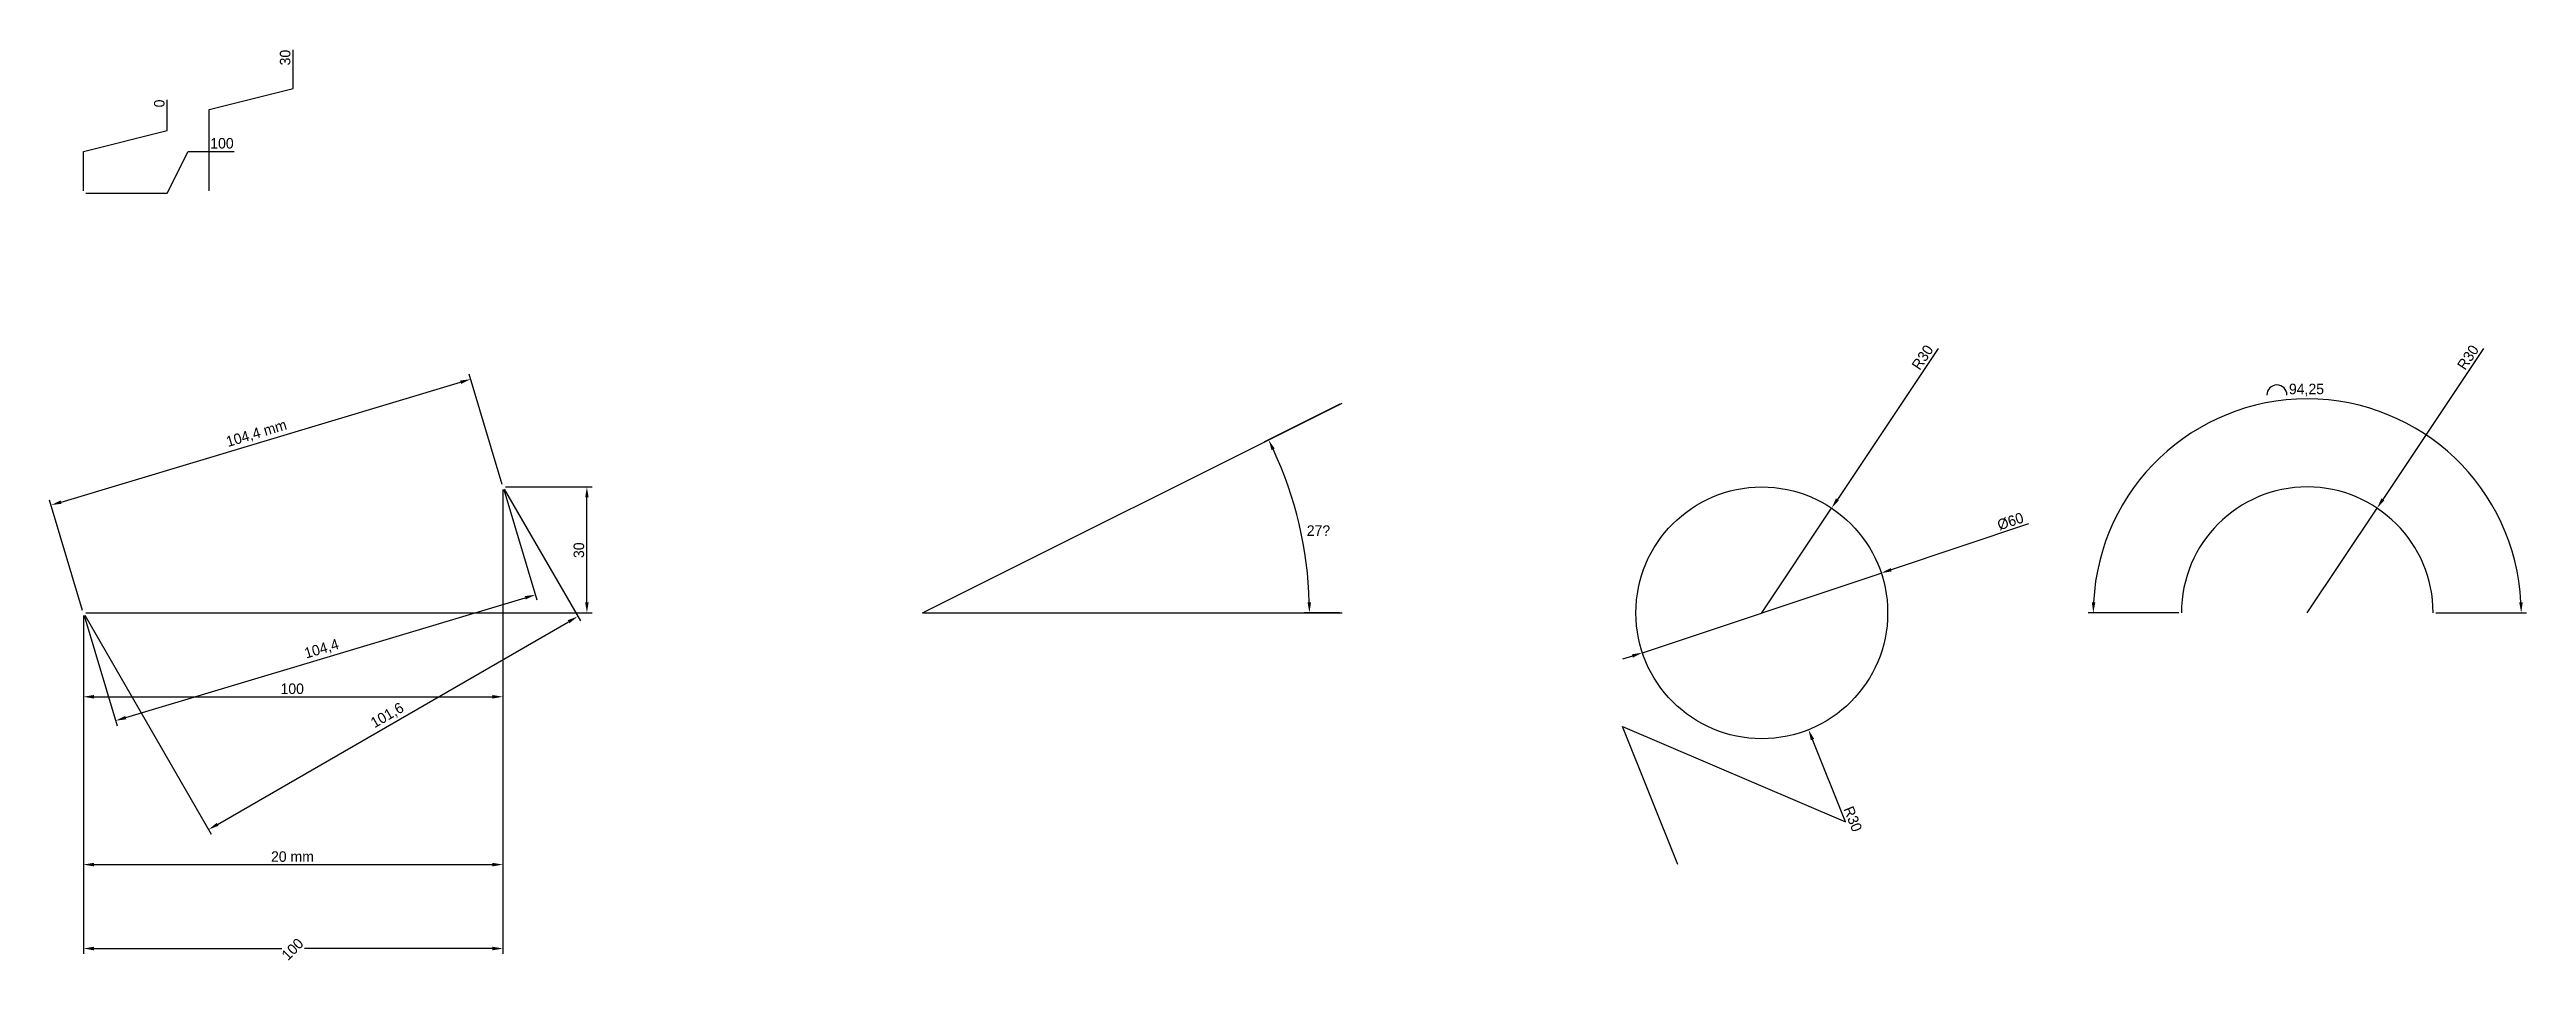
# Model space of a CAD drawing. Extents: x -8 to 582, y -84 to 134.
import ezdxf

# ---------------------------------------------------------------- set-up
doc = ezdxf.new("R2010")
doc.units = 0
doc.layers.get('0').update_dxf_attribs({"linetype": 'CONTINUOUS'})
doc.layers.get('DEFPOINTS').update_dxf_attribs({"linetype": 'CONTINUOUS'})
doc.dimstyles.get("Standard").update_dxf_attribs({"dimtxt": 0.18, "dimasz": 0.18, "dimexe": 0.18, "dimexo": 0.0625, "dimgap": 0.09, "dimtad": 0, "dimtih": 1, "dimtoh": 1, "dimzin": 0, "dimcen": 0.09, "dimazin": 3, "dimtfac": 1, "dimtofl": 0, "dimtmove": 0, "dimatfit": 3})

# ---------------------------------------------------------------- blocks, each defined once
blk = doc.blocks.new('*U19')
at = {"color": 0}
blk.add_text('100', height=2.5, dxfattribs=at).set_placement((46.98, -19.33))
blk = doc.blocks.new('*D1')
at = {"color": 0}
for p, q in [((100, 29.38), (100, -21.25)), ((0, -0.62), (0, -21.25)), ((2.5, -20), (97.5, -20))]:
    blk.add_line(p, q, dxfattribs=at)
for points in [[(2.5, -19.58), (2.5, -20.42), (0, -20)], [(97.5, -19.58), (97.5, -20.42), (100, -20)]]:
    blk.add_solid(points, dxfattribs=at)
at = {"layer": 'DEFPOINTS', "color": 0}
for p in [(100, 30), (0, 0), (100, -20)]:
    blk.add_point(p, dxfattribs=at)
blk.add_blockref('*U19', (0, 0))
blk = doc.blocks.new('*U20')
at = {"color": 0}
blk.add_text('30', height=2.5, rotation=90, dxfattribs=at).set_placement((119.33, 13.07))
blk = doc.blocks.new('*D2')
at = {"color": 0}
for p, q in [((100.62, 30), (121.25, 30)), ((120, 2.5), (120, 27.5)), ((0.62, 0), (121.25, 0))]:
    blk.add_line(p, q, dxfattribs=at)
for points in [[(119.58, 27.5), (120.42, 27.5), (120, 30)], [(119.58, 2.5), (120.42, 2.5), (120, 0)]]:
    blk.add_solid(points, dxfattribs=at)
at = {"layer": 'DEFPOINTS', "color": 0}
for p in [(100, 30), (120, 30), (0, 0)]:
    blk.add_point(p, dxfattribs=at)
blk.add_blockref('*U20', (0, 0))
blk = doc.blocks.new('*U21')
at = {"color": 0}
blk.add_text('101,6', height=2.5, rotation=30, dxfattribs=at).set_placement((69.38, -27.52))
blk = doc.blocks.new('*D3')
at = {"color": 0}
for p, q in [((100.31, 29.46), (118.44, -1.93)), ((0.31, -0.54), (30.45, -52.73)), ((31.99, -50.4), (115.65, -2.1))]:
    blk.add_line(p, q, dxfattribs=at)
for points in [[(115.44, -1.74), (115.85, -2.46), (117.81, -0.85)], [(31.78, -50.04), (32.19, -50.76), (29.82, -51.65)]]:
    blk.add_solid(points, dxfattribs=at)
at = {"layer": 'DEFPOINTS', "color": 0}
for p in [(100, 30), (0, 0), (117.81, -0.85)]:
    blk.add_point(p, dxfattribs=at)
blk.add_blockref('*U21', (0, 0))
blk = doc.blocks.new('*U22')
at = {"color": 0}
blk.add_text('20 mm', height=2.5, dxfattribs=at).set_placement((44.72, -59.33))
blk = doc.blocks.new('*D4')
at = {"color": 0}
for p, q in [((100, 29.38), (100, -61.25)), ((0, -0.62), (0, -61.25)), ((2.5, -60), (97.5, -60))]:
    blk.add_line(p, q, dxfattribs=at)
for points in [[(2.5, -59.58), (2.5, -60.42), (0, -60)], [(97.5, -59.58), (97.5, -60.42), (100, -60)]]:
    blk.add_solid(points, dxfattribs=at)
at = {"layer": 'DEFPOINTS', "color": 0}
for p in [(100, 30), (0, 0), (100, -60)]:
    blk.add_point(p, dxfattribs=at)
blk.add_blockref('*U22', (0, 0))
blk = doc.blocks.new('*U23')
at = {"color": 0}
blk.add_text('100', height=2.5, rotation=45, dxfattribs=at).set_placement((48.74, -83.01))
blk = doc.blocks.new('*D5')
at = {"color": 0}
for p, q in [((100, 29.38), (100, -81.25)), ((0, -0.62), (0, -81.25)), ((2.5, -80), (47.31, -80)), ((97.5, -80), (52.69, -80))]:
    blk.add_line(p, q, dxfattribs=at)
for points in [[(2.5, -79.58), (2.5, -80.42), (0, -80)], [(97.5, -79.58), (97.5, -80.42), (100, -80)]]:
    blk.add_solid(points, dxfattribs=at)
at = {"layer": 'DEFPOINTS', "color": 0}
for p in [(100, 30), (0, 0), (100, -80)]:
    blk.add_point(p, dxfattribs=at)
blk.add_blockref('*U23', (0, 0))
blk = doc.blocks.new('*U24')
at = {"color": 0}
blk.add_text('104,4', height=2.5, rotation=16.69924, dxfattribs=at).set_placement((53.1, -10.9))
blk = doc.blocks.new('*D6')
at = {"color": 0}
for p, q in [((100.18, 29.4), (108.07, 3.11)), ((10.1, -24.97), (105.31, 3.59)), ((0.18, -0.6), (8.07, -26.89))]:
    blk.add_line(p, q, dxfattribs=at)
for points in [[(105.19, 3.99), (105.43, 3.19), (107.71, 4.31)], [(9.98, -24.57), (10.22, -25.37), (7.71, -25.69)]]:
    blk.add_solid(points, dxfattribs=at)
at = {"layer": 'DEFPOINTS', "color": 0}
for p in [(100, 30), (0, 0), (107.71, 4.31)]:
    blk.add_point(p, dxfattribs=at)
blk.add_blockref('*U24', (0, 0))
blk = doc.blocks.new('*U25')
at = {"color": 0}
blk.add_text('104,4 mm', height=2.5, rotation=16.69924, dxfattribs=at).set_placement((34.46, 39.51))
blk = doc.blocks.new('*D7')
at = {"color": 0}
for p, q in [((-5.31, 26.41), (89.9, 54.97)), ((99.82, 30.6), (91.93, 56.89)), ((-0.18, 0.6), (-8.07, 26.89))]:
    blk.add_line(p, q, dxfattribs=at)
for points in [[(89.78, 55.37), (90.02, 54.57), (92.29, 55.69)], [(-5.43, 26.81), (-5.19, 26.01), (-7.71, 25.69)]]:
    blk.add_solid(points, dxfattribs=at)
at = {"layer": 'DEFPOINTS', "color": 0}
for p in [(92.29, 55.69), (100, 30), (0, 0)]:
    blk.add_point(p, dxfattribs=at)
blk.add_blockref('*U25', (0, 0))
blk = doc.blocks.new('*D8')
at = {"color": 0}
blk.add_arc((200, 0), 92.2, 1.5537, 25.01135, dxfattribs=at)
for points in [[(283.17, 38.8), (283.92, 39.16), (282.46, 41.23)], [(292.58, 2.51), (291.74, 2.49), (292.2, 0)]]:
    blk.add_solid(points, dxfattribs=at)
at = {"layer": 'DEFPOINTS', "color": 0}
for p in [(300, 50), (291.1, 14.19), (200, 0), (200, 0), (300, 0)]:
    blk.add_point(p, dxfattribs=at)
at = {"color": 0}
blk.add_text('27?', height=2.5, dxfattribs=at).set_placement((291.56, 18.36))
blk = doc.blocks.new('*D9')
at = {"color": 0}
for p, q in [((299.44, 49.72), (281.34, 40.67)), ((299.38, 0), (290.95, 0))]:
    blk.add_line(p, q, dxfattribs=at)
blk.add_arc((200, 0), 92.2, 1.5537, 25.01135, dxfattribs=at)
for points in [[(283.17, 38.8), (283.92, 39.16), (282.46, 41.23)], [(292.58, 2.51), (291.74, 2.49), (292.2, 0)]]:
    blk.add_solid(points, dxfattribs=at)
at = {"layer": 'DEFPOINTS', "color": 0}
for p in [(300, 50), (291.1, 14.19), (200, 0), (300, 0)]:
    blk.add_point(p, dxfattribs=at)
at = {"color": 0}
blk.add_text('27?', height=2.5, dxfattribs=at).set_placement((291.56, 18.36))
blk = doc.blocks.new('*U26')
at = {"color": 0}
blk.add_text('Ø60', height=2.5, rotation=18.43495, dxfattribs=at).set_placement((456.65, 19.65))
blk = doc.blocks.new('*D10')
at = {"color": 0}
for p, q in [((463.58, 21.19), (430.83, 10.28)), ((371.54, -9.49), (428.46, 9.49)), ((369.17, -10.28), (366.8, -11.07))]:
    blk.add_line(p, q, dxfattribs=at)
for points in [[(430.7, 10.67), (430.96, 9.88), (428.46, 9.49)], [(369.04, -9.88), (369.3, -10.67), (371.54, -9.49)]]:
    blk.add_solid(points, dxfattribs=at)
at = {"layer": 'DEFPOINTS', "color": 0}
for p in [(428.46, 9.49), (371.54, -9.49)]:
    blk.add_point(p, dxfattribs=at)
blk.add_blockref('*U26', (0, 0))
blk = doc.blocks.new('*U27')
at = {"color": 0}
blk.add_text('R30', height=2.5, rotation=56.30993, dxfattribs=at).set_placement((437.64, 57.66))
blk = doc.blocks.new('*D11')
at = {"color": 0}
for p, q in [((442, 63), (418.03, 27.04)), ((400, 0), (416.64, 24.96))]:
    blk.add_line(p, q, dxfattribs=at)
blk.add_solid([(417.68, 27.27), (418.37, 26.81), (416.64, 24.96)], dxfattribs=at)
at = {"layer": 'DEFPOINTS', "color": 0}
for p in [(416.64, 24.96), (400, 0)]:
    blk.add_point(p, dxfattribs=at)
blk.add_blockref('*U27', (0, 0))
blk = doc.blocks.new('*U28')
at = {"color": 0}
blk.add_text('R30', height=2.5, rotation=56.30993, dxfattribs=at).set_placement((567.64, 57.66))
blk = doc.blocks.new('*D12')
at = {"color": 0}
for p, q in [((572, 63), (548.03, 27.04)), ((530, 0), (546.64, 24.96))]:
    blk.add_line(p, q, dxfattribs=at)
blk.add_solid([(547.68, 27.27), (548.37, 26.81), (546.64, 24.96)], dxfattribs=at)
at = {"layer": 'DEFPOINTS', "color": 0}
for p in [(546.64, 24.96), (530, 0)]:
    blk.add_point(p, dxfattribs=at)
blk.add_blockref('*U28', (0, 0))
blk = doc.blocks.new('*U29')
at = {"color": 0}
blk.add_text('0', height=2.5, rotation=90, dxfattribs=at).set_placement((19.33, 120.48))
blk = doc.blocks.new('*D13')
at = {"color": 0}
for p, q in [((20, 115), (20, 122.26)), ((0, 110), (20, 115)), ((0, 100.62), (0, 110))]:
    blk.add_line(p, q, dxfattribs=at)
at = {"layer": 'DEFPOINTS', "color": 0}
for p in [(20, 120), (0, 100), (0, 0)]:
    blk.add_point(p, dxfattribs=at)
blk.add_blockref('*U29', (0, 0))
blk = doc.blocks.new('*U30')
at = {"color": 0}
blk.add_text('100', height=2.5, dxfattribs=at).set_placement((30.24, 110.67))
blk = doc.blocks.new('*D14')
at = {"color": 0}
for p, q in [((20, 100), (25, 110)), ((25, 110), (35.9, 110)), ((0.62, 100), (20, 100))]:
    blk.add_line(p, q, dxfattribs=at)
at = {"layer": 'DEFPOINTS', "color": 0}
for p in [(30, 110), (0, 100), (0, 0)]:
    blk.add_point(p, dxfattribs=at)
blk.add_blockref('*U30', (0, 0))
blk = doc.blocks.new('*U31')
at = {"color": 0}
blk.add_text('30', height=2.5, rotation=90, dxfattribs=at).set_placement((49.33, 130.48))
blk = doc.blocks.new('*D15')
at = {"color": 0}
for p, q in [((50, 125), (50, 134.2)), ((30, 120), (50, 125)), ((30, 100.62), (30, 120))]:
    blk.add_line(p, q, dxfattribs=at)
at = {"layer": 'DEFPOINTS', "color": 0}
for p in [(50, 130), (30, 100), (0, 0)]:
    blk.add_point(p, dxfattribs=at)
blk.add_blockref('*U31', (0, 0))
blk = doc.blocks.new('*D32')
for p, q in [((499.38, 0), (477.76, 0)), ((560.62, 0), (582.24, 0))]:
    blk.add_line(p, q)
at = {"linetype": 'CONTINUOUS'}
blk.add_arc((522.77, 51.92), 2.4, 360, 180, dxfattribs=at)
blk.add_arc((530, 0), 50.99, 2.80944, 177.19056)
for points in [[(479.49, 2.49), (478.65, 2.51), (479.01, 0)], [(581.35, 2.51), (580.51, 2.49), (580.99, 0)]]:
    blk.add_solid(points)
blk.add_text('94,25', height=2.5).set_placement((525.63, 52.11))
blk = doc.blocks.new('*D34')
for p, q in [((380, -60), (366.82, -27.06)), ((366.82, -27.06), (419.93, -49.82)), ((419.93, -49.82), (412.07, -30.18))]:
    blk.add_line(p, q)
blk.add_solid([(412.46, -30.02), (411.68, -30.33), (411.14, -27.85)])
blk.add_text('R30', height=2.5, rotation=291.80141).set_placement((419.41, -46.73))

msp = doc.modelspace()

# ---------------------------------------------------------------- linework, layer by layer
for q in [(300, 50), (300, 0)]:
    msp.add_line((200, 0), q)
msp.add_circle((400, 0), 30)
msp.add_arc((530, 0), 30, 0, 180)

# ---------------------------------------------------------------- block references
for name in ['*D32', '*D34']:
    msp.add_blockref(name, (0, 0))

# ---------------------------------------------------------------- dimensions: what is measured, and where the dimension line sits
for feature_location, offset, dtype, picture, middle in [((30, 100), (20, 30), 1, '*D15', (48.098, 132.41)), ((0, 100), (20, 20), 1, '*D13', (18.098567531, 121.440143247)), ((0, 100), (30, 10), 0, '*D14', (33.265, 111.901))]:
    dim = msp.add_ordinate_dim(feature_location=feature_location, offset=offset, dtype=dtype, origin=(0, 0), dimstyle='Standard')
    dim.commit()
    dim.dimension.update_dxf_attribs({"geometry": picture, "text_midpoint": middle})
for center, mpoint, picture, middle in [((400, 0), (416.641, 24.962), '*D11', (440, 60)), ((530, 0), (546.641, 24.962), '*D12', (570, 60))]:
    dim = msp.add_radius_dim(center=center, mpoint=mpoint, dimstyle='Standard')
    dim.commit()
    dim.dimension.update_dxf_attribs({"geometry": picture, "text_midpoint": middle, "dimtype": 132})
dim = msp.add_aligned_dim(p1=(0, 0), p2=(100, 30), distance=26.819, text='<> mm', dimstyle='Standard')
dim.commit()
dim.dimension.update_dxf_attribs({"geometry": '*D7', "text_midpoint": (41.682, 42.726)})
dim = msp.add_angular_dim_2l(base=(291.097, 14.192), line1=((200, 0), (300, 50)), line2=((200, 0), (300, 0)), dimstyle='Standard', override={"dimdec": 0})
dim.commit()
dim.dimension.update_dxf_attribs({"geometry": '*D8', "text_midpoint": (291.559, 21.614)})
dim = msp.add_angular_dim_3p(base=(291.097, 14.192), center=(200, 0), p1=(300, 0), p2=(300, 50), dimstyle='Standard', override={"dimdec": 0})
dim.commit()
dim.dimension.update_dxf_attribs({"geometry": '*D9', "text_midpoint": (291.559, 21.614)})
dim = msp.add_linear_dim(base=(100, -20), p1=(0, 0), p2=(100, 30), dimstyle='Standard')
dim.commit()
dim.dimension.update_dxf_attribs({"geometry": '*D1', "text_midpoint": (50, -18.099)})
for base, angle, picture, middle in [((120, 30), 90, '*D2', (118.098, 15)), ((117.811, -0.849), 30, '*D3', (72.752, -24.408))]:
    dim = msp.add_linear_dim(base=base, p1=(0, 0), p2=(100, 30), angle=angle, dimstyle='Standard')
    dim.commit()
    dim.dimension.update_dxf_attribs({"geometry": picture, "text_midpoint": middle})
dim = msp.add_linear_dim(base=(100, -60), p1=(0, 0), p2=(100, 30), text='20 mm', dimstyle='Standard')
dim.commit()
dim.dimension.update_dxf_attribs({"geometry": '*D4', "text_midpoint": (50, -58.099)})
dim = msp.add_linear_dim(base=(100, -80), p1=(0, 0), p2=(100, 30), dimstyle='Standard')
dim.commit()
dim.dimension.update_dxf_attribs({"geometry": '*D5', "text_midpoint": (50, -80), "text_rotation": 45})
dim = msp.add_aligned_dim(p1=(0, 0), p2=(100, 30), distance=-26.819, dimstyle='Standard')
dim.commit()
dim.dimension.update_dxf_attribs({"geometry": '*D6', "text_midpoint": (57.095, -8.65)})
dim = msp.add_diameter_dim_2p(p1=(371.54, -9.487), p2=(428.46, 9.487), dimstyle='Standard')
dim.commit()
dim.dimension.update_dxf_attribs({"geometry": '*D10', "text_midpoint": (460, 20), "dimtype": 131})

doc.saveas('drawing.dxf')
